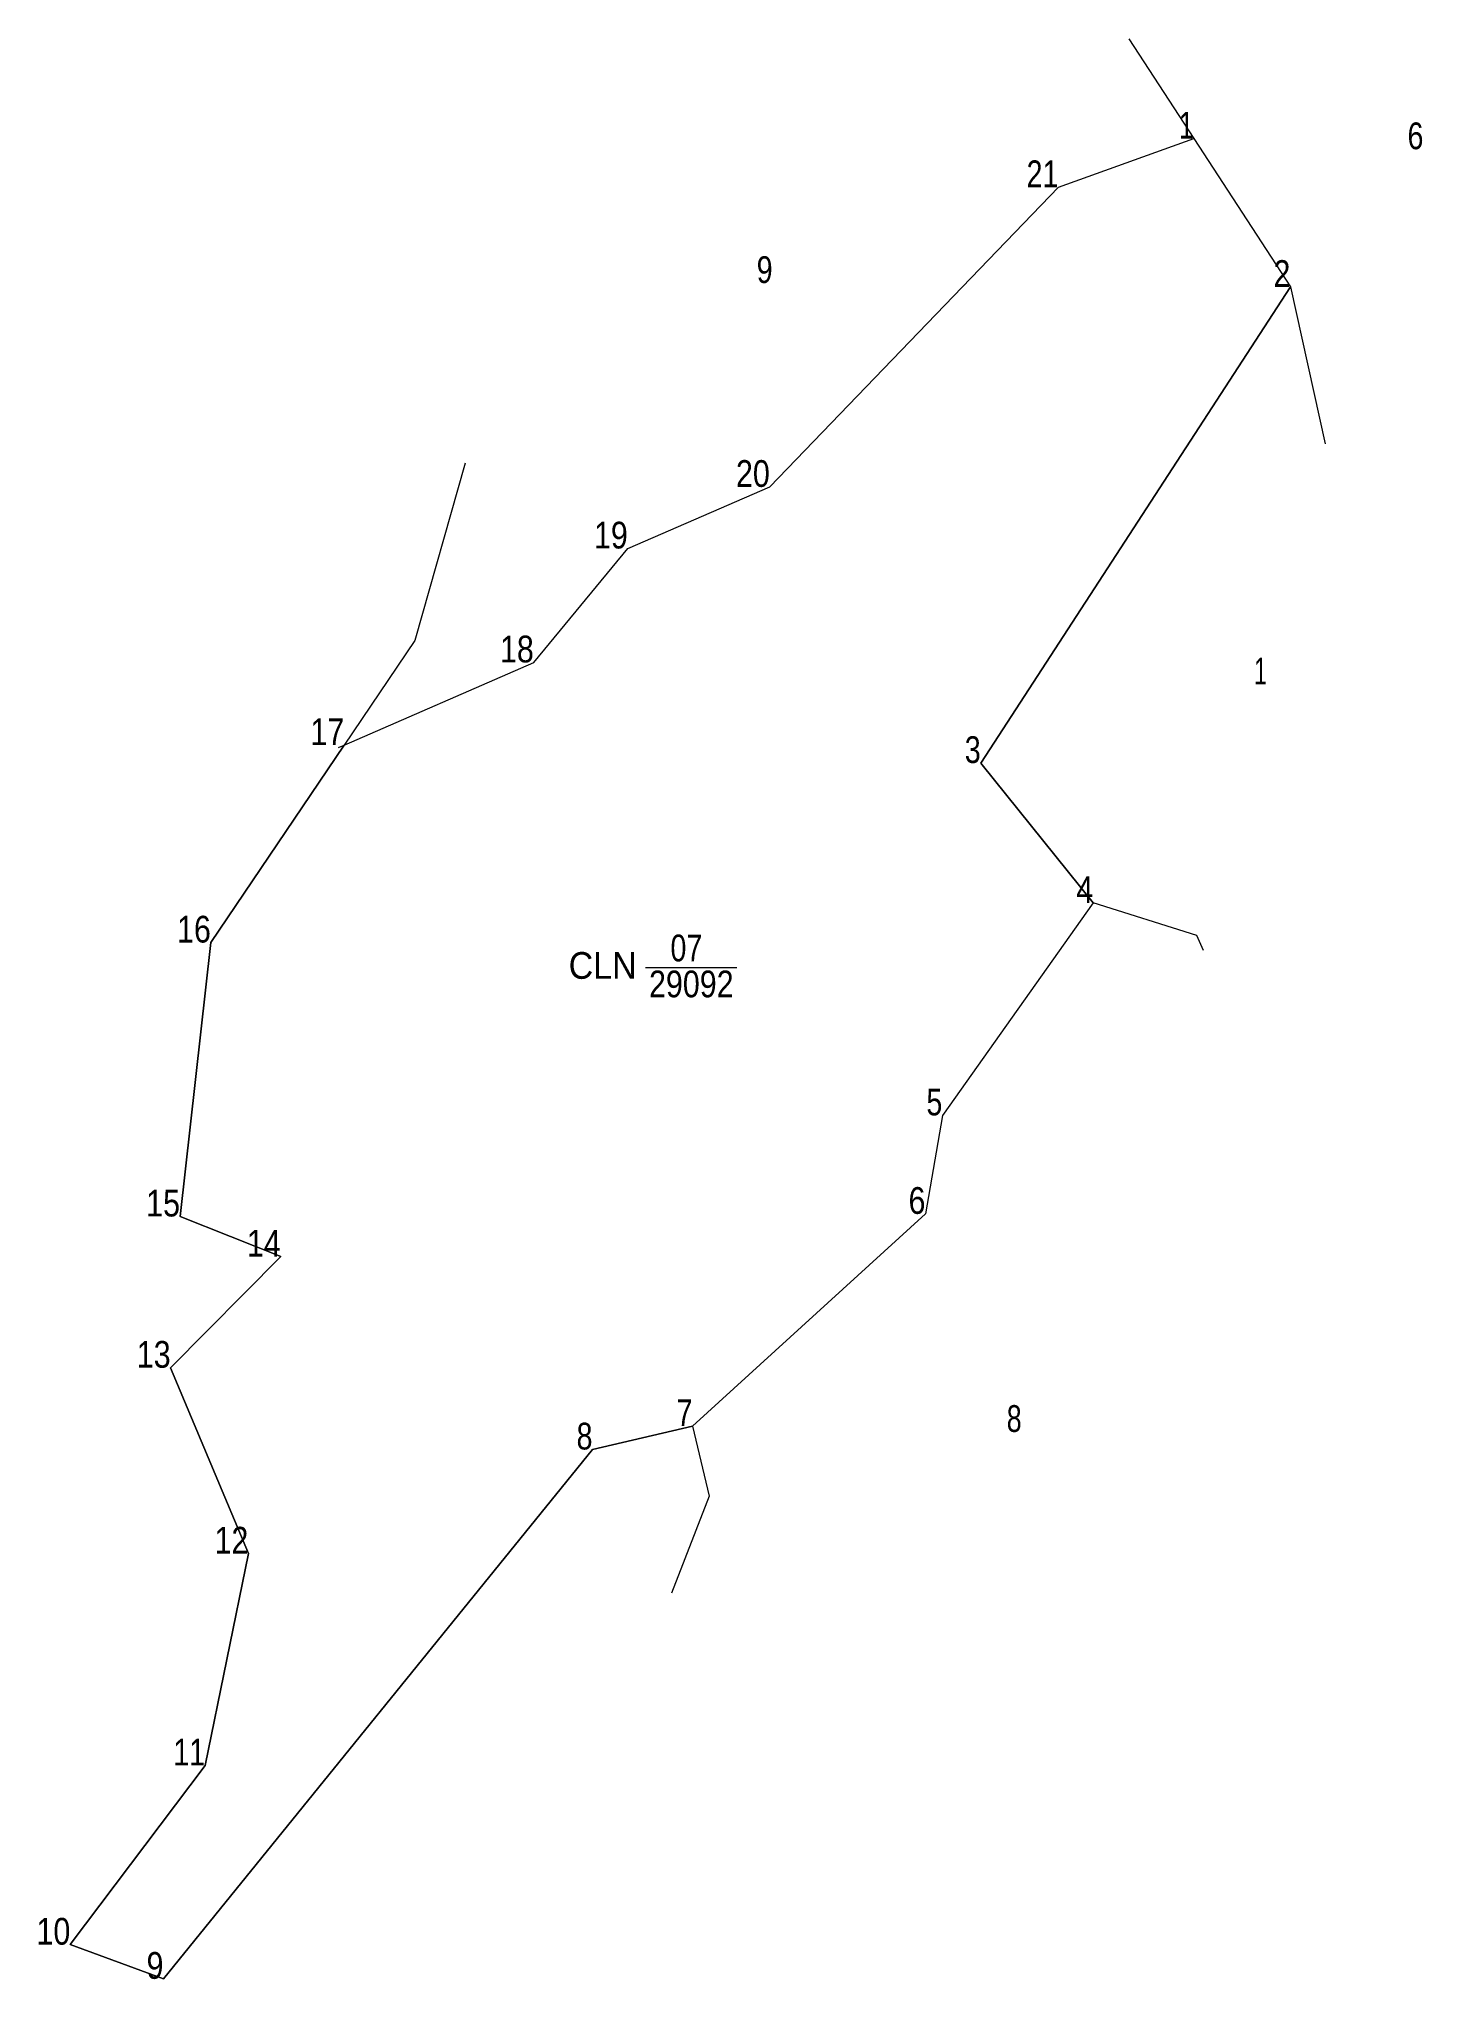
# Model space of a CAD drawing. Header units: metres. Extents: x 550927 to 554451, y 1816817 to 1819332.
# Drawn here: x 554192.3 to 554450.8, y 1818246.6 to 1818609.4 of the extents above; entities that cross this region are included whole.
import ezdxf
from ezdxf.enums import TextEntityAlignment as Align

# ---------------------------------------------------------------- set-up
doc = ezdxf.new("R2010")
doc.units = ezdxf.units.M
doc.header["$LTSCALE"] = 4.4
doc.linetypes.add('SHORT_DASHED', pattern=[2.7, 1.5, -1.2])
for name, color, linetype, lineweight in [('1', 7, 'SHORT_DASHED', 13), ('10', 7, 'Continuous', 13), ('63', 7, 'Continuous', 13)]:
    doc.layers.add(name, color=color, linetype=linetype, lineweight=lineweight)

msp = doc.modelspace()

# ---------------------------------------------------------------- texts
at = {"layer": '1'}
for s, width, p in [('07', 0.8, (554313.3, 1818436.92)), ('CLN', 0.95, (554297.645, 1818433.66)), ('29092', 0.85, (554314.22, 1818430.2))]:
    msp.add_text(s, height=5, dxfattribs=dict(at, width=width)).set_placement(p, align=Align.CENTER)
at = {"layer": '63'}
for s, width, p in [(' 1', 0.75, (554408.13, 1818590.76)), (' 21', 0.8, (554382.84, 1818581.68)), (' 2', 0.85, (554426.2, 1818563.03)), (' 20', 0.85, (554328.89, 1818525.64)), (' 19', 0.85, (554302.35, 1818514.12)), (' 18', 0.85, (554284.78, 1818492.82)), (' 17', 0.85, (554249.36, 1818477.36)), (' 3', 0.8, (554368.31, 1818474.01)), (' 4', 0.85, (554389.34, 1818447.84)), (' 16', 0.85, (554224.42, 1818440.44)), (' 5', 0.8, (554361.14, 1818408.13)), (' 15', 0.85, (554218.65, 1818389.22)), (' 6', 0.85, (554357.98, 1818389.71)), (' 14', 0.85, (554237.47, 1818381.72)), (' 13', 0.85, (554216.9, 1818360.94)), (' 7', 0.8, (554314.46, 1818350.04)), (' 8', 0.8, (554295.75, 1818345.65)), (' 12', 0.85, (554231.43, 1818326.19)), (' 11', 0.8, (554223.35, 1818286.57)), (' 10', 0.85, (554198.15, 1818253.07)), (' 9', 0.85, (554215.56, 1818246.68))]:
    msp.add_text(s, height=5, dxfattribs=dict(at, width=width)).set_placement(p, align=Align.RIGHT)
for s, width, p in [('6', 0.8, (554449.575, 1818588.78)), ('9', 0.8, (554327.93, 1818563.76)), ('1', 0.65, (554420.6, 1818488.69)), ('8', 0.75, (554374.57, 1818348.94))]:
    msp.add_text(s, height=5, dxfattribs=dict(at, width=width)).set_placement(p, align=Align.CENTER)
msp.add_text('D', height=0.01, dxfattribs=at).set_placement((554248.265, 1818476.88), align=Align.CENTER)

# ---------------------------------------------------------------- linework, layer by layer
at = {"layer": '1', "linetype": 'Continuous'}
msp.add_lwpolyline([(554408.13, 1818590.76), (554426.2, 1818563.03), (554368.31, 1818474.01), (554389.34, 1818447.84), (554361.14, 1818408.13), (554357.98, 1818389.71), (554314.46, 1818350.04), (554295.75, 1818345.65), (554215.56, 1818246.68), (554198.15, 1818253.07), (554223.35, 1818286.57), (554231.43, 1818326.19), (554216.9, 1818360.94), (554237.47, 1818381.72), (554218.65, 1818389.22), (554224.42, 1818440.44), (554249.36, 1818477.36), (554284.78, 1818492.82), (554302.35, 1818514.12), (554328.89, 1818525.64), (554382.84, 1818581.68)], close=True, dxfattribs=at)
at = {"layer": '10'}
for points in [[(554395.98, 1818609.42), (554408.13, 1818590.76), (554426.2, 1818563.03), (554432.7, 1818533.69)], [(554248.26, 1818476.88), (554249.36, 1818477.36), (554284.78, 1818492.82), (554302.35, 1818514.12), (554328.89, 1818525.64), (554382.84, 1818581.68), (554408.13, 1818590.76)], [(554389.34, 1818447.84), (554368.31, 1818474.01), (554426.2, 1818563.03)], [(554271.94, 1818530.08), (554262.56, 1818496.9), (554249.36, 1818477.36), (554224.42, 1818440.44), (554218.65, 1818389.22), (554237.47, 1818381.72), (554216.9, 1818360.94), (554231.43, 1818326.19), (554223.35, 1818286.57), (554198.15, 1818253.07), (554215.56, 1818246.68), (554295.75, 1818345.65), (554314.46, 1818350.04)], [(554409.98, 1818438.93), (554408.71, 1818441.76), (554389.34, 1818447.84), (554361.14, 1818408.13), (554357.98, 1818389.71), (554314.46, 1818350.04), (554317.58, 1818336.93), (554310.49, 1818318.81)]]:
    msp.add_lwpolyline(points, dxfattribs=at)
at = {"layer": '63'}
msp.add_line((554305.67, 1818435.75), (554322.74, 1818435.75), dxfattribs=at)

msp.set_redraw_order([(e.dxf.handle, doc.entitydb.next_handle()) for e in msp.query("TEXT MTEXT ATTDEF DIMENSION ARC_DIMENSION")])  # texts and dimensions are drawn at this point

doc.saveas('drawing.dxf')
